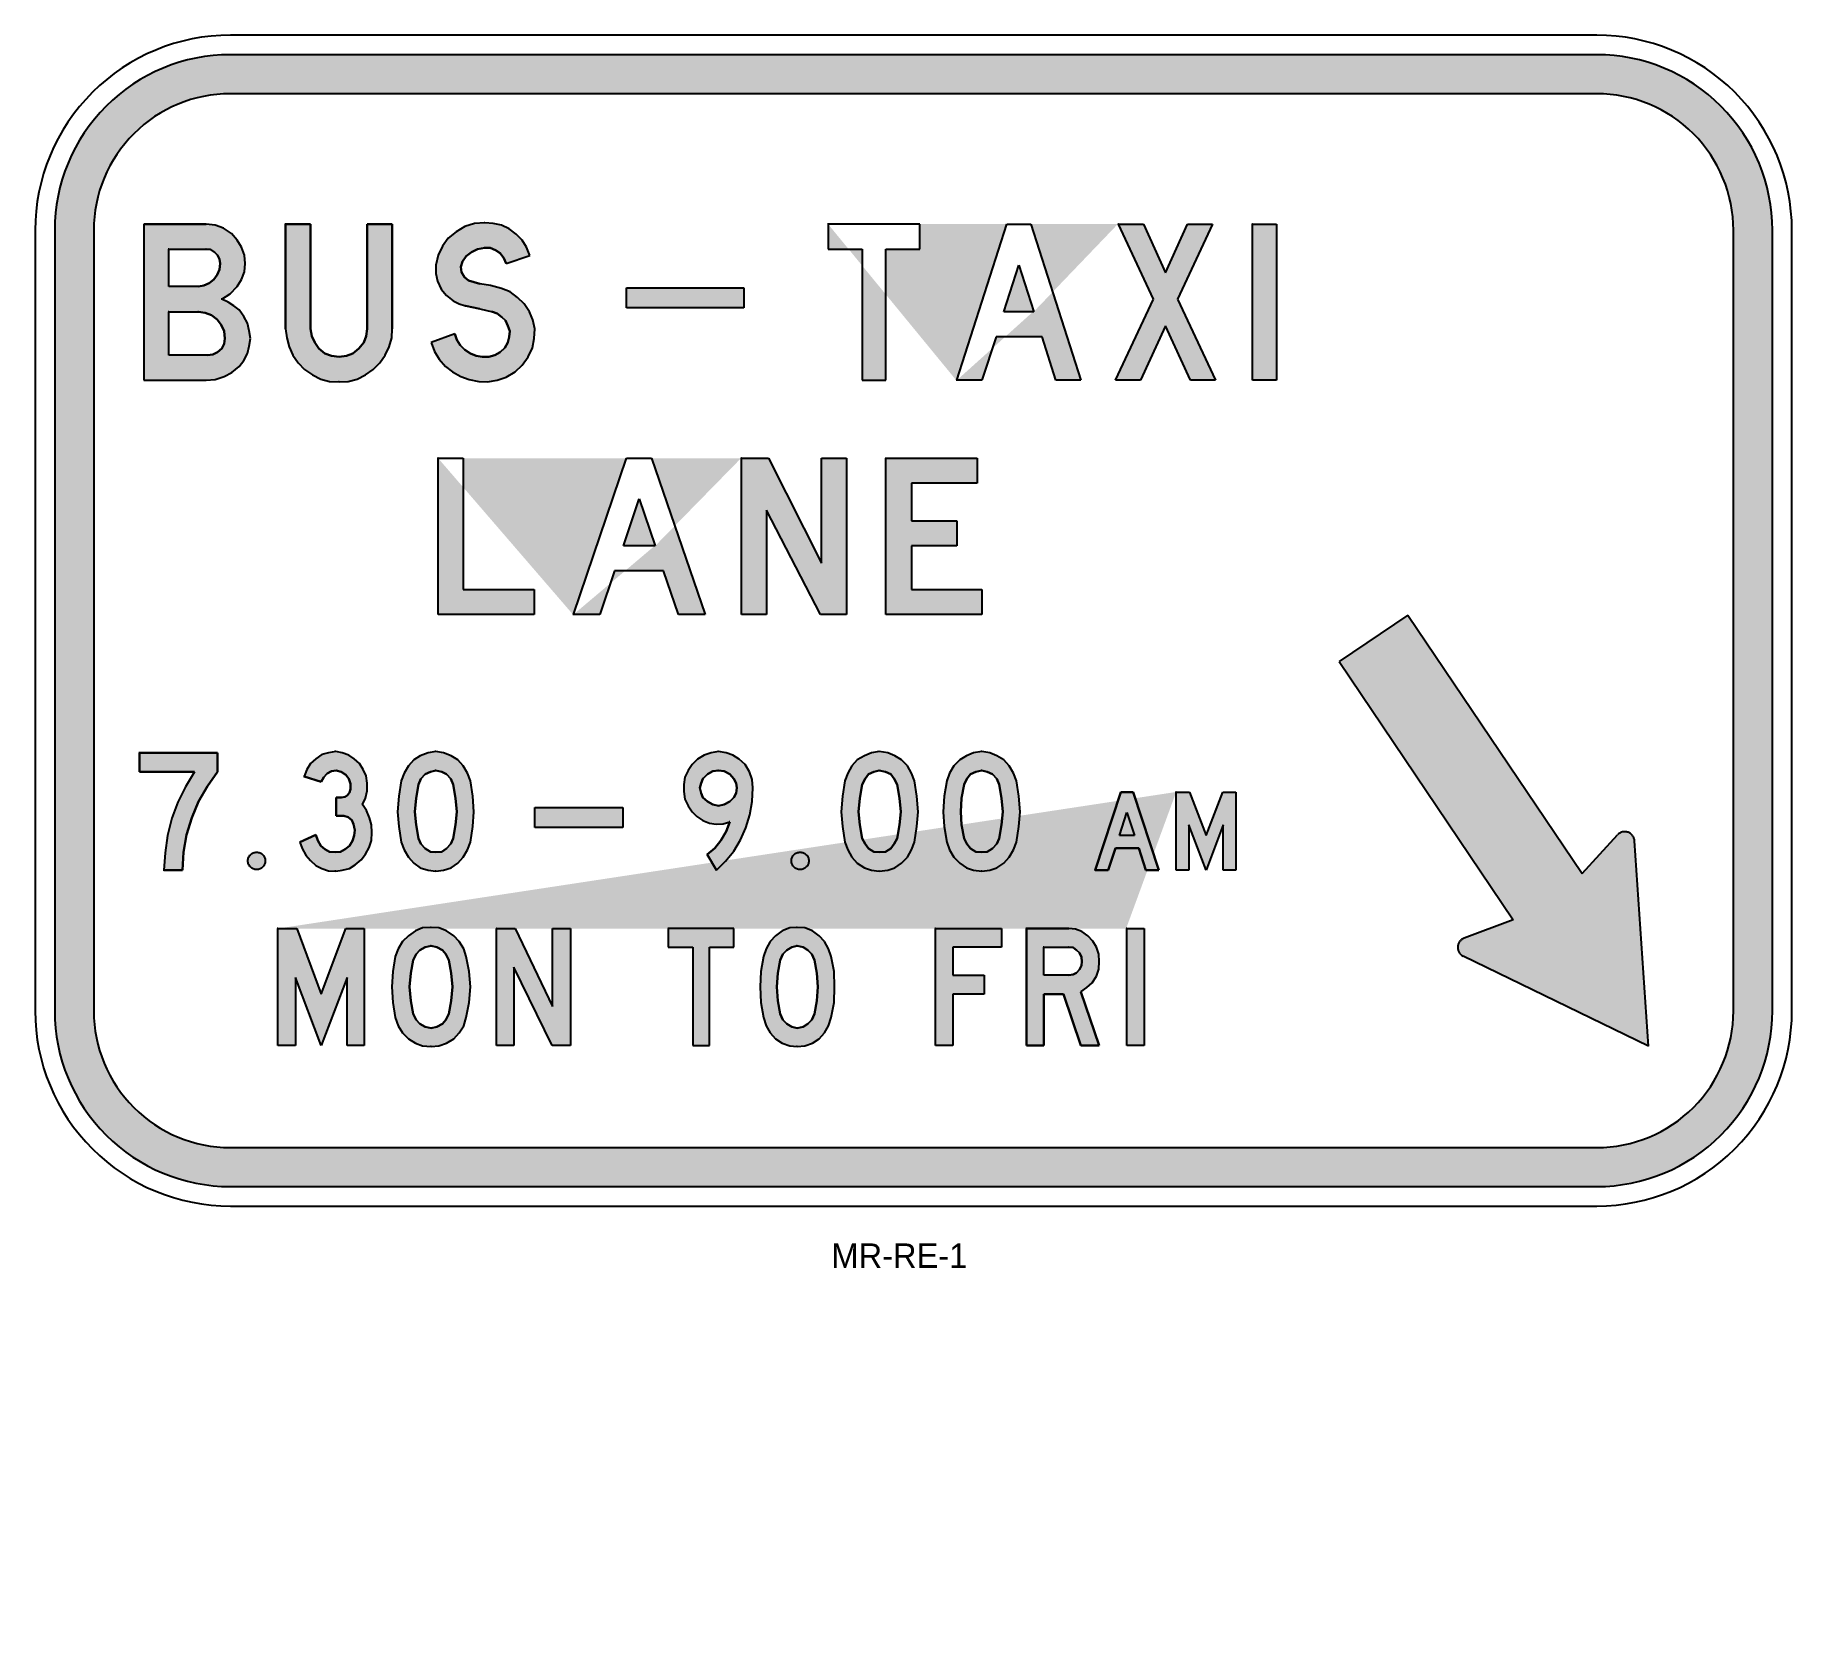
# Model space of a CAD drawing. Extents: x 135 to 315, y 107 to 271.
import ezdxf

# ---------------------------------------------------------------- set-up
doc = ezdxf.new("R2010")
doc.units = 0
doc.header["$MEASUREMENT"] = 0
doc.linetypes.add('CENTERX2', pattern=[101.6, 63.5, -12.7, 12.7, -12.7])
doc.layers.get('0').update_dxf_attribs({"linetype": 'CONTINUOUS'})
doc.layers.add('T25', color=1, linetype='CONTINUOUS')
doc.layers.add('T35', color=3, linetype='CONTINUOUS')

msp = doc.modelspace()

# ---------------------------------------------------------------- texts
at = {"layer": 'T25', "linetype": 'CENTERX2'}
msp.add_text('MR-RE-1', height=2.5, dxfattribs=at).set_placement((216.4, 144.98))

# ---------------------------------------------------------------- hatches: boundary and pattern name
at = {"layer": 'T25', "linetype": 'CENTERX2'}
h = msp.add_hatch(color=256, dxfattribs=at)
edge = h.paths.add_edge_path(flags=16)
edge.add_line((154.82, 157.31), (294.82, 157.31))
edge.add_arc((294.82, 171.31), 14, 270, 360)
edge.add_line((308.82, 171.31), (308.82, 251.31))
edge.add_arc((294.82, 251.31), 14, 0, 90)
edge.add_line((294.82, 265.31), (154.82, 265.31))
edge.add_arc((154.82, 251.31), 14, 90, 180)
edge.add_line((140.82, 251.31), (140.82, 171.31))
edge.add_arc((154.82, 171.31), 14, 180, 270)
edge = h.paths.add_edge_path()
edge.add_line((154.82, 153.31), (294.82, 153.31))
edge.add_arc((294.82, 171.31), 18, 270, 360)
edge.add_line((312.82, 171.31), (312.82, 251.31))
edge.add_arc((294.82, 251.31), 18, 0, 90)
edge.add_line((294.82, 269.31), (154.82, 269.31))
edge.add_arc((154.82, 251.31), 18, 90, 180)
edge.add_line((136.82, 251.31), (136.82, 171.31))
edge.add_arc((154.82, 171.31), 18, 180, 270)
h = msp.add_hatch(color=256, dxfattribs=at)
h.paths.add_polyline_path([(155.16, 243.58), (154.61, 243.95), (153.94, 244.26), (154.79, 244.81), (155.53, 245.54), (155.95, 246.27), (156.26, 247.07), (156.32, 247.92), (156.26, 248.78), (155.95, 249.57), (155.53, 250.3), (154.92, 250.98), (154.12, 251.53), (153.27, 251.83), (152.35, 251.95), (152.29, 251.95), (145.94, 251.95), (145.94, 235.95), (152.35, 235.95), (153.27, 236.01), (154.18, 236.32), (154.98, 236.74), (155.71, 237.35), (156.2, 237.96), (156.57, 238.7), (156.75, 239.43), (156.87, 240.22), (156.75, 241.02), (156.57, 241.81), (156.2, 242.49), (155.71, 243.16)])
h.paths.add_polyline_path([(148.5, 242.97), (151.56, 242.97), (152.23, 242.85), (152.9, 242.61), (153.45, 242.18), (153.88, 241.63), (154.18, 240.96), (154.24, 240.22), (154.18, 239.68), (153.94, 239.19), (153.51, 238.82), (153.02, 238.58), (152.47, 238.51), (148.5, 238.51)], flags=16)
h.paths.add_polyline_path([(148.5, 245.54), (148.5, 249.39), (152.35, 249.39), (152.78, 249.33), (153.21, 249.08), (153.51, 248.78), (153.69, 248.35), (153.76, 247.92), (153.69, 247.31), (153.45, 246.76), (153.14, 246.27), (152.66, 245.91), (152.11, 245.66), (151.56, 245.54)], flags=16)
h.paths.add_polyline_path([(163.04, 251.95), (160.47, 251.95), (160.47, 241.2), (160.6, 240.29), (160.84, 239.37), (161.21, 238.51), (161.76, 237.72), (162.43, 237.05), (163.22, 236.5), (164.08, 236.07), (164.99, 235.83), (165.97, 235.77), (166.89, 235.83), (167.8, 236.07), (168.66, 236.5), (169.45, 237.05), (170.13, 237.72), (170.68, 238.51), (171.1, 239.37), (171.35, 240.29), (171.41, 241.2), (171.41, 251.95), (168.84, 251.95), (168.84, 241.2), (168.72, 240.47), (168.48, 239.8), (167.99, 239.19), (167.38, 238.7), (166.71, 238.45), (165.97, 238.33), (165.18, 238.45), (164.51, 238.7), (163.9, 239.19), (163.47, 239.8), (163.16, 240.47), (163.04, 241.2)])
h.paths.add_polyline_path([(184.91, 243.77), (184.24, 244.44), (183.5, 244.99), (182.59, 245.36), (181.49, 245.66), (180.39, 245.84), (179.23, 246.15), (178.8, 246.52), (178.49, 247.01), (178.43, 247.56), (178.62, 248.1), (178.98, 248.65), (179.53, 249.08), (180.14, 249.39), (180.88, 249.51), (181.43, 249.51), (181.98, 249.27), (182.47, 248.96), (182.83, 248.47), (183.08, 247.92), (185.52, 248.72), (185.15, 249.57), (184.73, 250.3), (184.11, 250.91), (183.38, 251.46), (182.59, 251.83), (181.73, 252.01), (180.88, 252.08), (179.84, 252.01), (178.86, 251.71), (177.94, 251.16), (177.15, 250.49), (176.54, 249.69), (176.11, 248.78), (175.87, 247.74), (175.87, 246.88), (176.05, 246.09), (176.42, 245.29), (176.97, 244.62), (177.64, 244.07), (178.25, 243.77), (178.92, 243.58), (180.39, 243.28), (181.67, 242.97), (182.16, 242.79), (182.65, 242.42), (183.01, 242.06), (183.26, 241.51), (183.44, 240.96), (183.38, 240.41), (183.26, 239.8), (182.95, 239.25), (182.47, 238.82), (181.92, 238.51), (181.3, 238.33), (181.24, 238.33), (180.63, 238.33), (180.02, 238.45), (179.41, 238.7), (178.86, 239.06), (178.37, 239.55), (178.01, 240.1), (177.82, 240.71), (175.38, 239.8), (175.75, 238.88), (176.23, 238.09), (176.85, 237.35), (177.58, 236.8), (178.43, 236.32), (179.29, 236.01), (180.27, 235.83), (181.18, 235.77), (182.16, 235.95), (183.08, 236.25), (183.99, 236.8), (184.73, 237.48), (185.34, 238.33), (185.76, 239.25), (185.95, 240.22), (186.01, 241.2), (185.82, 242.12), (185.46, 242.97)])
h = msp.add_hatch(color=256, dxfattribs=at)
h.paths.add_polyline_path([(259.55, 235.95), (259.55, 251.95), (262, 251.95), (262, 235.95)])
h.paths.add_polyline_path([(249.41, 244.26), (245.81, 251.95), (248.37, 251.95), (250.64, 246.94), (252.9, 251.95), (255.46, 251.95), (251.86, 244.26), (255.77, 235.95), (253.2, 235.95), (250.64, 241.51), (248.07, 235.95), (245.5, 235.95)])
h.paths.add_polyline_path([(235.61, 247.74), (237.14, 242.97), (234.08, 242.97)], flags=17)
h.paths.add_polyline_path([(231.82, 235.95), (229.26, 235.95), (234.39, 251.95), (236.83, 251.95), (241.96, 235.95), (239.4, 235.95), (237.99, 240.41), (233.29, 240.41)])
h.paths.add_polyline_path([(225.47, 251.95), (216.06, 251.95), (216.06, 249.39), (219.54, 249.39), (219.54, 235.95), (221.99, 235.95), (221.99, 249.39), (225.47, 249.39)])
edge = h.paths.add_edge_path()
edge.add_line((259.55, 251.95), (259.49, 251.95))
edge.add_line((245.81, 251.95), (245.75, 251.95))
edge.add_line((237.14, 242.97), (237.07, 242.97))
edge.add_line((229.26, 235.95), (229.19, 235.95))
edge.add_line((216.06, 251.95), (216, 251.95))
h = msp.add_hatch(color=256, dxfattribs=at)
h.paths.add_polyline_path([(186.02, 192.17), (195.02, 192.17), (195.02, 190.1), (186.02, 190.1)], flags=17)
h.paths.add_polyline_path([(195.42, 245.42), (207.42, 245.42), (207.42, 243.35), (195.42, 243.35)])
h.paths.add_polyline_path([(159.68, 167.78), (159.68, 179.75), (161.64, 179.75), (164.14, 173.03), (166.64, 179.75), (168.54, 179.75), (168.54, 167.78), (166.77, 167.78), (166.77, 174.74), (164.14, 167.78), (161.51, 174.74), (161.51, 167.78)])
h.paths.add_polyline_path([(182.1, 167.78), (182.1, 179.75), (183.99, 179.75), (187.84, 171.75), (187.84, 179.75), (189.67, 179.75), (189.67, 167.78), (187.78, 167.78), (183.87, 175.78), (183.87, 167.78)])
h.paths.add_polyline_path([(206.41, 179.75), (199.69, 179.75), (199.69, 177.86), (202.2, 177.86), (202.2, 167.78), (203.91, 167.78), (203.91, 177.86), (206.41, 177.86)])
h.paths.add_polyline_path([(227.06, 167.78), (227.06, 179.75), (233.84, 179.75), (233.84, 177.86), (228.83, 177.86), (228.83, 174.99), (232.07, 174.99), (232.07, 173.03), (228.83, 173.03), (228.83, 167.78)])
h.paths.add_polyline_path([(246.66, 167.78), (246.66, 179.75), (248.44, 179.75), (248.44, 167.78)])
h.paths.add_polyline_path([(251.73, 185.74), (251.73, 193.74), (253.08, 193.74), (254.79, 189.28), (256.5, 193.74), (257.84, 193.74), (257.84, 185.74), (256.56, 185.74), (256.56, 190.38), (254.79, 185.74), (253.02, 190.38), (253.02, 185.74)])
edge = h.paths.add_edge_path()
edge.add_line((159.68, 179.75), (159.62, 179.75))
edge.add_line((182.1, 179.75), (182.04, 179.75))
edge.add_line((199.69, 179.75), (199.63, 179.75))
edge.add_line((227.06, 179.75), (227, 179.75))
edge.add_line((246.66, 179.75), (246.6, 179.75))
edge.add_line((251.73, 193.74), (251.67, 193.74))
h = msp.add_hatch(color=256, dxfattribs=at)
h.paths.add_polyline_path([(221.99, 211.94), (221.99, 227.95), (231.33, 227.95), (231.33, 225.38), (224.61, 225.38), (224.61, 221.53), (229.26, 221.53), (229.26, 218.97), (224.61, 218.97), (224.61, 214.51), (231.82, 214.51), (231.82, 211.94)])
h.paths.add_polyline_path([(207.2, 211.94), (207.2, 227.95), (209.95, 227.95), (215.39, 217.2), (215.39, 227.95), (217.95, 227.95), (217.95, 211.94), (215.27, 211.94), (209.77, 222.63), (209.77, 211.94)])
h.paths.add_polyline_path([(196.7, 223.79), (198.35, 218.97), (195.11, 218.97)], flags=17)
h.paths.add_polyline_path([(192.67, 211.94), (189.98, 211.94), (195.41, 227.95), (197.98, 227.95), (203.48, 211.94), (200.73, 211.94), (199.2, 216.4), (194.19, 216.4)])
h.paths.add_polyline_path([(176.11, 211.94), (176.11, 227.95), (178.68, 227.95), (178.68, 214.51), (185.95, 214.51), (185.95, 211.94)])
edge = h.paths.add_edge_path()
edge.add_line((221.99, 227.95), (221.93, 227.95))
edge.add_line((207.2, 227.95), (207.14, 227.95))
edge.add_line((198.35, 218.97), (198.29, 218.97))
edge.add_line((189.98, 211.94), (189.92, 211.94))
edge.add_line((176.11, 227.95), (176.05, 227.95))
h.paths.add_polyline_path([(200.47, 133.33), (207.37, 133.33), (207.37, 128.83), (200.47, 128.83)], flags=9)
h = msp.add_hatch(color=256, dxfattribs=at)
edge = h.paths.add_edge_path()
edge.add_arc((297.69, 188.67), 1.01, 3.8436, 137.3931)
edge.add_line((296.95, 189.35), (293.32, 185.4))
edge.add_line((293.32, 185.4), (275.48, 211.88))
edge.add_line((275.48, 211.88), (268.42, 207.12))
edge.add_line((268.42, 207.12), (286.26, 180.65))
edge.add_line((286.26, 180.65), (281.23, 178.76))
edge.add_arc((281.59, 177.82), 1.01, 110.5311, 244.0806)
edge.add_line((281.15, 176.91), (300.11, 167.7))
edge.add_line((300.11, 167.7), (298.7, 188.74))
h.paths.add_polyline_path([(281.13, 111.87), (287.43, 111.87), (287.43, 107.37), (281.13, 107.37)], flags=9)
h = msp.add_hatch(color=256, dxfattribs=at)
h.paths.add_polyline_path([(150.88, 191.11), (151.56, 192.76), (152.47, 194.35), (153.51, 195.82), (153.51, 197.77), (145.51, 197.77), (145.51, 195.82), (151.13, 195.82), (150.21, 194.29), (149.42, 192.7), (148.81, 191.05), (148.38, 189.28), (148.14, 187.51), (148.01, 185.74), (149.91, 185.74), (150.03, 187.57), (150.33, 189.34)])
h.paths.add_polyline_path([(168.78, 191.85), (168.35, 192.46), (168.66, 193.13), (168.84, 193.86), (168.84, 194.66), (168.72, 195.39), (168.42, 196.06), (168.05, 196.67), (167.5, 197.16), (166.95, 197.53), (166.28, 197.77), (165.61, 197.89), (164.87, 197.77), (164.2, 197.59), (163.59, 197.16), (163.04, 196.67), (162.67, 196.06), (162.37, 195.33), (164.14, 194.78), (164.38, 195.27), (164.75, 195.63), (165.18, 195.88), (165.67, 195.94), (166.16, 195.82), (166.64, 195.51), (166.95, 195.08), (167.13, 194.59), (167.13, 194.05), (167.01, 193.68), (166.83, 193.43), (166.58, 193.25), (166.22, 193.19), (165.67, 193.19), (165.67, 191.3), (166.46, 191.3), (166.89, 191.17), (167.26, 190.87), (167.44, 190.44), (167.56, 189.83), (167.5, 189.28), (167.32, 188.73), (167.01, 188.24), (166.58, 187.88), (166.09, 187.63), (165.61, 187.57), (164.99, 187.63), (164.51, 187.88), (164.08, 188.24), (163.77, 188.79), (163.59, 189.34), (161.94, 188.61), (162.19, 187.94), (162.55, 187.26), (163.04, 186.72), (163.59, 186.23), (164.2, 185.92), (164.87, 185.68), (165.61, 185.62), (166.28, 185.74), (167.01, 185.92), (167.62, 186.29), (168.23, 186.78), (168.66, 187.39), (169.03, 188.06), (169.27, 188.79), (169.33, 189.59), (169.27, 190.38), (169.09, 191.11)])
h.paths.add_polyline_path([(179.78, 191.72), (179.66, 193.31), (179.41, 194.9), (179.11, 195.69), (178.68, 196.43), (178.13, 197.04), (177.46, 197.47), (176.66, 197.77), (175.87, 197.89), (175.07, 197.77), (174.28, 197.47), (173.61, 197.04), (173.06, 196.43), (172.63, 195.69), (172.33, 194.9), (172.08, 193.31), (171.96, 191.72), (172.08, 190.2), (172.33, 188.61), (172.63, 187.81), (173.06, 187.08), (173.61, 186.47), (174.28, 185.98), (175.07, 185.74), (175.87, 185.62), (176.66, 185.74), (177.46, 185.98), (178.13, 186.47), (178.68, 187.08), (179.11, 187.81), (179.41, 188.61), (179.66, 190.2)])
h.paths.add_polyline_path([(173.73, 191.72), (173.85, 193.13), (174.1, 194.53), (174.34, 195.08), (174.77, 195.57), (175.32, 195.82), (175.87, 195.94), (176.48, 195.82), (176.97, 195.57), (177.4, 195.08), (177.64, 194.53), (177.88, 193.13), (178.01, 191.72), (177.88, 190.38), (177.64, 188.98), (177.4, 188.43), (176.97, 187.94), (176.48, 187.63), (175.87, 187.57), (175.32, 187.63), (174.77, 187.94), (174.34, 188.43), (174.1, 188.98), (173.85, 190.38)], flags=16)
h = msp.add_hatch(color=256, dxfattribs=at)
h.paths.add_polyline_path([(208.3, 192.76), (208.36, 194.17), (208.3, 195.02), (208, 195.82), (207.57, 196.55), (206.96, 197.1), (206.29, 197.53), (205.62, 197.77), (204.82, 197.89), (204.09, 197.77), (203.36, 197.53), (202.68, 197.1), (202.13, 196.55), (201.71, 195.94), (201.4, 195.27), (201.28, 194.53), (201.28, 193.8), (201.4, 193.01), (201.71, 192.33), (202.13, 191.72), (202.62, 191.24), (203.23, 190.81), (203.91, 190.56), (204.58, 190.44), (205.31, 190.5), (205.98, 190.69), (205.62, 189.71), (205.07, 188.79), (204.46, 188), (203.66, 187.33), (204.64, 185.74), (205.55, 186.65), (206.41, 187.69), (207.08, 188.85), (207.63, 190.07), (208.06, 191.42)])
h.paths.add_polyline_path([(205.98, 192.76), (205.43, 192.46), (204.82, 192.33), (204.27, 192.46), (203.72, 192.76), (203.23, 193.19), (203.05, 193.62), (202.93, 194.17), (203.05, 194.66), (203.23, 195.08), (203.72, 195.57), (204.27, 195.88), (204.82, 195.94), (205.43, 195.88), (205.98, 195.57), (206.41, 195.08), (206.65, 194.66), (206.72, 194.17), (206.65, 193.62), (206.41, 193.19)], flags=16)
h.paths.add_polyline_path([(225.16, 193.31), (224.92, 194.9), (224.61, 195.69), (224.19, 196.43), (223.57, 197.04), (222.9, 197.47), (222.17, 197.77), (221.31, 197.89), (220.52, 197.77), (219.79, 197.47), (219.05, 197.04), (218.5, 196.43), (218.08, 195.69), (217.77, 194.9), (217.53, 193.31), (217.41, 191.72), (217.53, 190.2), (217.77, 188.61), (218.08, 187.81), (218.5, 187.08), (219.05, 186.47), (219.79, 185.98), (220.52, 185.74), (221.31, 185.62), (222.17, 185.74), (222.9, 185.98), (223.57, 186.47), (224.19, 187.08), (224.61, 187.81), (224.92, 188.61), (225.16, 190.2), (225.29, 191.72)])
h.paths.add_polyline_path([(219.3, 193.13), (219.54, 194.53), (219.85, 195.08), (220.22, 195.57), (220.76, 195.82), (221.31, 195.94), (221.93, 195.82), (222.48, 195.57), (222.84, 195.08), (223.15, 194.53), (223.39, 193.13), (223.51, 191.72), (223.39, 190.38), (223.15, 188.98), (222.84, 188.43), (222.48, 187.94), (221.93, 187.63), (221.31, 187.57), (220.76, 187.63), (220.22, 187.94), (219.85, 188.43), (219.54, 188.98), (219.3, 190.38), (219.18, 191.72)], flags=16)
h.paths.add_polyline_path([(235.61, 190.2), (235.73, 191.72), (235.61, 193.31), (235.36, 194.9), (235.06, 195.69), (234.63, 196.43), (234.08, 197.04), (233.35, 197.47), (232.62, 197.77), (231.82, 197.89), (230.97, 197.77), (230.23, 197.47), (229.56, 197.04), (228.95, 196.43), (228.52, 195.69), (228.22, 194.9), (227.97, 193.31), (227.85, 191.72), (227.97, 190.2), (228.22, 188.61), (228.52, 187.81), (228.95, 187.08), (229.56, 186.47), (230.23, 185.98), (230.97, 185.74), (231.82, 185.62), (232.62, 185.74), (233.35, 185.98), (234.08, 186.47), (234.63, 187.08), (235.06, 187.81), (235.36, 188.61)])
h.paths.add_polyline_path([(229.74, 190.38), (229.68, 191.72), (229.74, 193.13), (229.99, 194.53), (230.29, 195.08), (230.66, 195.57), (231.21, 195.82), (231.82, 195.94), (232.37, 195.82), (232.92, 195.57), (233.35, 195.08), (233.59, 194.53), (233.84, 193.13), (233.96, 191.72), (233.84, 190.38), (233.59, 188.98), (233.35, 188.43), (232.92, 187.94), (232.37, 187.63), (231.82, 187.57), (231.21, 187.63), (230.66, 187.94), (230.29, 188.43), (229.99, 188.98)], flags=16)
h.paths.add_polyline_path([(247.34, 193.74), (246.05, 193.74), (243.43, 185.74), (244.77, 185.74), (245.5, 188), (247.89, 188), (248.62, 185.74), (249.96, 185.74)])
h.paths.add_polyline_path([(245.93, 189.28), (246.66, 191.66), (247.46, 189.28), (247.4, 189.28)], flags=16)
h = msp.add_hatch(color=256, dxfattribs=at)
edge = h.paths.add_edge_path()
edge.add_arc((157.51, 186.69), 0.89, 0, 360)
edge = h.paths.add_edge_path()
edge.add_arc((213.2, 186.69), 0.89, 0, 360)
h = msp.add_hatch(color=256, dxfattribs=at)
h.paths.add_polyline_path([(179.29, 172.18), (179.41, 173.77), (179.29, 175.35), (178.98, 176.88), (178.74, 177.67), (178.25, 178.41), (177.7, 179.02), (176.97, 179.51), (176.17, 179.81), (175.38, 179.87), (174.52, 179.81), (173.79, 179.51), (173.06, 179.02), (172.45, 178.41), (172.02, 177.67), (171.71, 176.88), (171.47, 175.35), (171.35, 173.77), (171.47, 172.18), (171.71, 170.65), (172.02, 169.79), (172.45, 169.06), (173.06, 168.45), (173.79, 168.02), (174.52, 167.72), (175.38, 167.66), (176.17, 167.72), (176.97, 168.02), (177.7, 168.45), (178.25, 169.06), (178.74, 169.79), (178.98, 170.65)])
h.paths.add_polyline_path([(173.55, 171.02), (173.3, 172.36), (173.18, 173.77), (173.3, 175.17), (173.55, 176.51), (173.85, 177.12), (174.22, 177.55), (174.77, 177.86), (175.38, 177.98), (175.99, 177.86), (176.54, 177.55), (176.91, 177.12), (177.21, 176.51), (177.46, 175.17), (177.58, 173.77), (177.46, 172.36), (177.21, 171.02), (176.91, 170.41), (176.54, 169.98), (175.99, 169.67), (175.38, 169.55), (174.77, 169.67), (174.22, 169.98), (173.85, 170.41)], flags=16)
h = msp.add_hatch(color=256, dxfattribs=at)
h.paths.add_polyline_path([(216.67, 172.18), (216.73, 173.77), (216.67, 175.35), (216.37, 176.88), (216.12, 177.67), (215.69, 178.41), (215.15, 179.02), (214.47, 179.51), (213.68, 179.81), (212.89, 179.87), (212.15, 179.81), (211.36, 179.51), (210.69, 179.02), (210.14, 178.41), (209.71, 177.67), (209.46, 176.88), (209.16, 175.35), (209.1, 173.77), (209.16, 172.18), (209.46, 170.65), (209.71, 169.79), (210.14, 169.06), (210.69, 168.45), (211.36, 168.02), (212.15, 167.72), (212.89, 167.66), (213.68, 167.72), (214.47, 168.02), (215.15, 168.45), (215.69, 169.06), (216.12, 169.79), (216.37, 170.65)])
h.paths.add_polyline_path([(210.93, 172.36), (210.81, 173.77), (210.93, 175.17), (211.17, 176.51), (211.42, 177.12), (211.85, 177.55), (212.34, 177.86), (212.89, 177.98), (213.5, 177.86), (213.98, 177.55), (214.41, 177.12), (214.66, 176.51), (214.9, 175.17), (215.02, 173.77), (214.9, 172.36), (214.66, 171.02), (214.41, 170.41), (213.98, 169.98), (213.5, 169.67), (212.89, 169.55), (212.34, 169.67), (211.85, 169.98), (211.42, 170.41), (211.17, 171.02)], flags=16)
h = msp.add_hatch(color=256, dxfattribs=at)
h.paths.add_polyline_path([(243.12, 174.19), (243.55, 174.86), (243.79, 175.6), (243.85, 176.39), (243.79, 177.12), (243.55, 177.86), (243.18, 178.47), (242.69, 179.02), (242.08, 179.45), (241.41, 179.69), (240.74, 179.75), (240.68, 179.75), (236.4, 179.75), (236.4, 167.78), (238.17, 167.78), (238.17, 173.03), (240.19, 173.03), (241.96, 167.78), (243.85, 167.78), (241.96, 173.28), (242.57, 173.7)])
h.paths.add_polyline_path([(238.17, 174.99), (238.17, 177.86), (240.74, 177.86), (241.17, 177.8), (241.53, 177.55), (241.84, 177.25), (242.02, 176.82), (242.08, 176.39), (242.02, 175.96), (241.84, 175.54), (241.53, 175.23), (241.17, 175.05), (240.74, 174.99)], flags=16)

# ---------------------------------------------------------------- linework, layer by layer
at = {"color": 1}
for p, q in [((179.84, 252.01), (178.86, 251.71)), ((180.88, 252.08), (179.84, 252.01)), ((180.88, 252.08), (180.82, 252.08)), ((181.73, 252.01), (180.88, 252.08)), ((182.59, 251.83), (181.73, 252.01)), ((145.94, 251.95), (152.35, 251.95)), ((145.94, 251.95), (145.94, 235.95)), ((152.35, 251.95), (152.29, 251.95)), ((152.35, 251.95), (152.29, 251.95)), ((153.27, 251.83), (152.35, 251.95)), ((154.12, 251.53), (153.27, 251.83)), ((154.92, 250.98), (154.12, 251.53)), ((155.53, 250.3), (154.92, 250.98)), ((155.53, 250.3), (155.47, 250.3)), ((155.95, 249.57), (155.53, 250.3)), ((160.47, 251.95), (160.41, 251.95)), ((160.47, 251.95), (163.04, 251.95)), ((160.47, 241.2), (160.47, 251.95)), ((163.04, 251.95), (163.04, 241.2)), ((168.84, 241.2), (168.84, 251.95)), ((168.84, 251.95), (171.41, 251.95)), ((171.41, 251.95), (171.41, 241.2)), ((177.15, 250.49), (176.54, 249.69)), ((177.94, 251.16), (177.15, 250.49)), ((178.86, 251.71), (177.94, 251.16)), ((183.38, 251.46), (182.59, 251.83)), ((184.11, 250.91), (183.38, 251.46)), ((184.73, 250.3), (184.11, 250.91)), ((185.15, 249.57), (184.73, 250.3)), ((216.06, 251.95), (216, 251.95)), ((216.06, 251.95), (216.06, 249.39)), ((225.47, 251.95), (216.06, 251.95)), ((225.47, 249.39), (225.47, 251.95)), ((229.26, 235.95), (234.39, 251.95)), ((234.39, 251.95), (236.83, 251.95)), ((236.83, 251.95), (241.96, 235.95)), ((245.81, 251.95), (245.75, 251.95)), ((245.81, 251.95), (248.37, 251.95)), ((249.41, 244.26), (245.81, 251.95)), ((248.37, 251.95), (250.64, 246.94)), ((250.64, 246.94), (252.9, 251.95)), ((255.46, 251.95), (251.86, 244.26)), ((252.9, 251.95), (255.46, 251.95)), ((259.55, 251.95), (259.49, 251.95)), ((259.55, 251.95), (262, 251.95)), ((259.55, 235.95), (259.55, 251.95)), ((262, 251.95), (262, 235.95)), ((148.5, 249.39), (148.44, 249.39)), ((148.5, 249.39), (152.35, 249.39)), ((148.5, 245.54), (148.5, 249.39)), ((152.35, 249.39), (152.29, 249.39)), ((152.35, 249.39), (152.29, 249.39)), ((152.78, 249.33), (152.35, 249.39)), ((153.21, 249.08), (152.78, 249.33)), ((153.51, 248.78), (153.21, 249.08)), ((153.69, 248.35), (153.51, 248.78)), ((156.26, 248.78), (155.95, 249.57)), ((156.32, 247.92), (156.26, 248.78)), ((176.11, 248.78), (175.87, 247.74)), ((176.54, 249.69), (176.11, 248.78)), ((178.98, 248.65), (178.62, 248.1)), ((179.53, 249.08), (178.98, 248.65)), ((180.14, 249.39), (179.53, 249.08)), ((180.88, 249.51), (180.14, 249.39)), ((180.88, 249.51), (180.82, 249.51)), ((181.43, 249.51), (180.88, 249.51)), ((181.98, 249.27), (181.43, 249.51)), ((182.47, 248.96), (181.98, 249.27)), ((182.83, 248.47), (182.47, 248.96)), ((183.08, 247.92), (182.83, 248.47)), ((183.08, 247.92), (185.52, 248.72)), ((185.52, 248.72), (185.15, 249.57)), ((216.06, 249.39), (219.54, 249.39)), ((219.54, 249.39), (219.54, 235.95)), ((221.99, 235.95), (221.99, 249.39)), ((221.99, 249.39), (225.47, 249.39)), ((153.14, 246.27), (153.45, 246.76)), ((153.45, 246.76), (153.69, 247.31)), ((153.76, 247.92), (153.69, 248.35)), ((153.69, 247.31), (153.76, 247.92)), ((153.76, 247.92), (153.69, 247.92)), ((155.95, 246.27), (156.26, 247.07)), ((156.26, 247.07), (156.32, 247.92)), ((175.87, 247.74), (175.87, 246.88)), ((175.87, 246.88), (176.05, 246.09)), ((178.62, 248.1), (178.43, 247.56)), ((178.43, 247.56), (178.49, 247.01)), ((178.49, 247.01), (178.8, 246.52)), ((178.62, 248.1), (178.56, 248.1)), ((234.08, 242.97), (235.61, 247.74)), ((235.61, 247.74), (237.14, 242.97)), ((151.56, 245.54), (148.5, 245.54)), ((151.56, 245.54), (152.11, 245.66)), ((152.11, 245.66), (152.66, 245.91)), ((152.66, 245.91), (153.14, 246.27)), ((153.94, 244.26), (154.79, 244.81)), ((154.79, 244.81), (155.53, 245.54)), ((155.53, 245.54), (155.47, 245.54)), ((155.53, 245.54), (155.95, 246.27)), ((176.05, 246.09), (176.42, 245.29)), ((176.42, 245.29), (176.97, 244.62)), ((178.8, 246.52), (179.23, 246.15)), ((179.23, 246.15), (179.17, 246.15)), ((179.23, 246.15), (180.39, 245.84)), ((180.39, 245.84), (180.33, 245.84)), ((180.39, 245.84), (180.33, 245.84)), ((181.49, 245.66), (180.39, 245.84)), ((182.59, 245.36), (181.49, 245.66)), ((183.5, 244.99), (182.59, 245.36)), ((184.24, 244.44), (183.5, 244.99)), ((153.94, 244.26), (153.88, 244.26)), ((154.61, 243.95), (153.94, 244.26)), ((155.16, 243.58), (154.61, 243.95)), ((155.71, 243.16), (155.16, 243.58)), ((156.2, 242.49), (155.71, 243.16)), ((176.97, 244.62), (177.64, 244.07)), ((177.64, 244.07), (178.25, 243.77)), ((178.25, 243.77), (178.92, 243.58)), ((178.92, 243.58), (178.86, 243.58)), ((178.92, 243.58), (178.86, 243.58)), ((180.39, 243.28), (178.92, 243.58)), ((180.39, 243.28), (181.67, 242.97)), ((184.91, 243.77), (184.24, 244.44)), ((185.46, 242.97), (184.91, 243.77)), ((245.5, 235.95), (249.41, 244.26)), ((251.86, 244.26), (255.77, 235.95)), ((148.5, 242.97), (148.44, 242.97)), ((148.5, 242.97), (151.56, 242.97)), ((148.5, 238.51), (148.5, 242.97)), ((151.56, 242.97), (151.5, 242.97)), ((151.56, 242.97), (151.5, 242.97)), ((152.23, 242.85), (151.56, 242.97)), ((152.9, 242.61), (152.23, 242.85)), ((153.45, 242.18), (152.9, 242.61)), ((153.88, 241.63), (153.45, 242.18)), ((154.18, 240.96), (153.88, 241.63)), ((156.57, 241.81), (156.2, 242.49)), ((156.75, 241.02), (156.57, 241.81)), ((160.47, 241.2), (160.6, 240.29)), ((163.04, 241.2), (163.16, 240.47)), ((168.72, 240.47), (168.84, 241.2)), ((171.41, 241.2), (171.35, 241.2)), ((171.35, 240.29), (171.41, 241.2)), ((171.41, 241.2), (171.35, 241.2)), ((181.67, 242.97), (181.61, 242.97)), ((181.67, 242.97), (181.61, 242.97)), ((182.16, 242.79), (181.67, 242.97)), ((182.65, 242.42), (182.16, 242.79)), ((183.01, 242.06), (182.65, 242.42)), ((183.26, 241.51), (183.01, 242.06)), ((183.44, 240.96), (183.26, 241.51)), ((185.82, 242.12), (185.46, 242.97)), ((186.01, 241.2), (185.82, 242.12)), ((185.95, 240.22), (186.01, 241.2)), ((237.14, 242.97), (234.08, 242.97)), ((237.14, 242.97), (237.07, 242.97)), ((250.64, 241.51), (248.07, 235.95)), ((253.2, 235.95), (250.64, 241.51)), ((153.94, 239.19), (154.18, 239.68)), ((154.24, 240.22), (154.18, 240.96)), ((154.18, 239.68), (154.24, 240.22)), ((154.24, 240.22), (154.18, 240.22)), ((156.57, 238.7), (156.75, 239.43)), ((156.87, 240.22), (156.75, 241.02)), ((156.75, 239.43), (156.87, 240.22)), ((160.6, 240.29), (160.84, 239.37)), ((163.16, 240.47), (163.47, 239.8)), ((163.47, 239.8), (163.9, 239.19)), ((167.99, 239.19), (168.48, 239.8)), ((168.48, 239.8), (168.72, 240.47)), ((171.1, 239.37), (171.35, 240.29)), ((177.82, 240.71), (175.38, 239.8)), ((175.38, 239.8), (175.75, 238.88)), ((177.82, 240.71), (178.01, 240.1)), ((178.01, 240.1), (178.37, 239.55)), ((178.37, 239.55), (178.86, 239.06)), ((182.95, 239.25), (183.26, 239.8)), ((183.26, 239.8), (183.38, 240.41)), ((183.38, 240.41), (183.32, 240.41)), ((183.38, 240.41), (183.44, 240.96)), ((185.76, 239.25), (185.95, 240.22)), ((233.29, 240.41), (231.82, 235.95)), ((237.99, 240.41), (233.29, 240.41)), ((239.4, 235.95), (237.99, 240.41)), ((152.47, 238.51), (148.5, 238.51)), ((152.47, 238.51), (153.02, 238.58)), ((153.02, 238.58), (153.51, 238.82)), ((153.51, 238.82), (153.94, 239.19)), ((155.71, 237.35), (156.2, 237.96)), ((156.2, 237.96), (156.57, 238.7)), ((160.84, 239.37), (161.21, 238.51)), ((161.21, 238.51), (161.76, 237.72)), ((161.76, 237.72), (162.43, 237.05)), ((163.9, 239.19), (164.51, 238.7)), ((164.51, 238.7), (165.18, 238.45)), ((165.18, 238.45), (165.97, 238.33)), ((165.97, 238.33), (166.71, 238.45)), ((166.71, 238.45), (167.38, 238.7)), ((167.38, 238.7), (167.99, 239.19)), ((169.45, 237.05), (170.13, 237.72)), ((170.13, 237.72), (170.68, 238.51)), ((170.68, 238.51), (171.1, 239.37)), ((175.75, 238.88), (176.23, 238.09)), ((176.23, 238.09), (176.85, 237.35)), ((178.86, 239.06), (179.41, 238.7)), ((179.41, 238.7), (180.02, 238.45)), ((180.02, 238.45), (180.63, 238.33)), ((180.63, 238.33), (181.3, 238.33)), ((181.3, 238.33), (181.24, 238.33)), ((181.3, 238.33), (181.92, 238.51)), ((181.92, 238.51), (182.47, 238.82)), ((182.47, 238.82), (182.95, 239.25)), ((184.73, 237.48), (185.34, 238.33)), ((185.34, 238.33), (185.76, 239.25)), ((145.94, 235.95), (152.35, 235.95)), ((152.35, 235.95), (153.27, 236.01)), ((153.27, 236.01), (154.18, 236.32)), ((154.18, 236.32), (154.98, 236.74)), ((154.98, 236.74), (155.71, 237.35)), ((162.43, 237.05), (163.22, 236.5)), ((163.22, 236.5), (164.08, 236.07)), ((164.08, 236.07), (164.99, 235.83)), ((164.99, 235.83), (165.97, 235.77)), ((165.97, 235.77), (166.89, 235.83)), ((166.89, 235.83), (167.8, 236.07)), ((167.8, 236.07), (168.66, 236.5)), ((168.66, 236.5), (169.45, 237.05)), ((176.85, 237.35), (177.58, 236.8)), ((177.58, 236.8), (178.43, 236.32)), ((178.43, 236.32), (179.29, 236.01)), ((179.29, 236.01), (180.27, 235.83)), ((180.27, 235.83), (181.18, 235.77)), ((181.18, 235.77), (182.16, 235.95)), ((182.16, 235.95), (183.08, 236.25)), ((183.08, 236.25), (183.99, 236.8)), ((183.99, 236.8), (184.73, 237.48)), ((219.54, 235.95), (221.99, 235.95)), ((229.26, 235.95), (229.19, 235.95)), ((231.82, 235.95), (229.26, 235.95)), ((241.96, 235.95), (239.4, 235.95)), ((248.07, 235.95), (245.5, 235.95)), ((255.77, 235.95), (253.2, 235.95)), ((262, 235.95), (259.55, 235.95)), ((165.97, 235.77), (165.91, 235.77)), ((176.11, 227.95), (176.05, 227.95)), ((176.11, 227.95), (178.68, 227.95)), ((176.11, 211.94), (176.11, 227.95)), ((178.68, 227.95), (178.68, 214.51)), ((189.98, 211.94), (195.41, 227.95)), ((195.41, 227.95), (197.98, 227.95)), ((197.98, 227.95), (203.48, 211.94)), ((207.2, 227.95), (207.14, 227.95)), ((207.2, 227.95), (209.95, 227.95)), ((207.2, 211.94), (207.2, 227.95)), ((209.95, 227.95), (215.39, 217.2)), ((215.39, 217.2), (215.39, 227.95)), ((215.39, 227.95), (217.95, 227.95)), ((217.95, 227.95), (217.95, 211.94)), ((221.99, 227.95), (221.93, 227.95)), ((221.99, 227.95), (231.33, 227.95)), ((221.99, 211.94), (221.99, 227.95)), ((231.33, 227.95), (231.33, 225.38)), ((231.33, 225.38), (224.61, 225.38)), ((224.61, 225.38), (224.61, 221.53)), ((195.11, 218.97), (196.7, 223.79)), ((196.7, 223.79), (198.35, 218.97)), ((215.27, 211.94), (209.77, 222.63)), ((209.77, 222.63), (209.77, 211.94)), ((224.61, 221.53), (229.26, 221.53)), ((229.26, 221.53), (229.26, 218.97)), ((198.35, 218.97), (195.11, 218.97)), ((198.35, 218.97), (198.29, 218.97)), ((229.26, 218.97), (224.61, 218.97)), ((224.61, 218.97), (224.61, 214.51)), ((194.19, 216.4), (192.67, 211.94)), ((199.2, 216.4), (194.19, 216.4)), ((200.73, 211.94), (199.2, 216.4)), ((178.68, 214.51), (185.95, 214.51)), ((185.95, 214.51), (185.95, 211.94)), ((224.61, 214.51), (231.82, 214.51)), ((231.82, 214.51), (231.82, 211.94)), ((185.95, 211.94), (176.11, 211.94)), ((189.98, 211.94), (189.92, 211.94)), ((192.67, 211.94), (189.98, 211.94)), ((203.48, 211.94), (200.73, 211.94)), ((209.77, 211.94), (207.2, 211.94)), ((217.95, 211.94), (215.27, 211.94)), ((231.82, 211.94), (221.99, 211.94)), ((145.51, 197.77), (145.45, 197.77)), ((145.51, 197.77), (153.51, 197.77)), ((145.51, 195.82), (145.51, 197.77)), ((153.51, 197.77), (153.51, 195.82)), ((163.04, 196.67), (162.67, 196.06)), ((163.59, 197.16), (163.04, 196.67)), ((164.2, 197.59), (163.59, 197.16)), ((164.87, 197.77), (164.2, 197.59)), ((165.61, 197.89), (164.87, 197.77)), ((165.61, 197.89), (165.54, 197.89)), ((166.28, 197.77), (165.61, 197.89)), ((166.95, 197.53), (166.28, 197.77)), ((167.5, 197.16), (166.95, 197.53)), ((168.05, 196.67), (167.5, 197.16)), ((168.42, 196.06), (168.05, 196.67)), ((173.06, 196.43), (172.63, 195.69)), ((173.61, 197.04), (173.06, 196.43)), ((174.28, 197.47), (173.61, 197.04)), ((175.07, 197.77), (174.28, 197.47)), ((175.87, 197.89), (175.07, 197.77)), ((175.87, 197.89), (175.81, 197.89)), ((176.66, 197.77), (175.87, 197.89)), ((177.46, 197.47), (176.66, 197.77)), ((178.13, 197.04), (177.46, 197.47)), ((178.68, 196.43), (178.13, 197.04)), ((179.11, 195.69), (178.68, 196.43)), ((202.13, 196.55), (201.71, 195.94)), ((202.68, 197.1), (202.13, 196.55)), ((203.36, 197.53), (202.68, 197.1)), ((204.09, 197.77), (203.36, 197.53)), ((204.82, 197.89), (204.09, 197.77)), ((204.82, 197.89), (204.76, 197.89)), ((205.62, 197.77), (204.82, 197.89)), ((206.29, 197.53), (205.62, 197.77)), ((206.96, 197.1), (206.29, 197.53)), ((207.57, 196.55), (206.96, 197.1)), ((207.57, 196.55), (207.51, 196.55)), ((208, 195.82), (207.57, 196.55)), ((218.5, 196.43), (218.08, 195.69)), ((219.05, 197.04), (218.5, 196.43)), ((219.79, 197.47), (219.05, 197.04)), ((220.52, 197.77), (219.79, 197.47)), ((221.31, 197.89), (220.52, 197.77)), ((221.31, 197.89), (221.25, 197.89)), ((222.17, 197.77), (221.31, 197.89)), ((222.9, 197.47), (222.17, 197.77)), ((223.57, 197.04), (222.9, 197.47)), ((224.19, 196.43), (223.57, 197.04)), ((224.61, 195.69), (224.19, 196.43)), ((228.95, 196.43), (228.52, 195.69)), ((229.56, 197.04), (228.95, 196.43)), ((230.23, 197.47), (229.56, 197.04)), ((230.97, 197.77), (230.23, 197.47)), ((231.82, 197.89), (230.97, 197.77)), ((231.82, 197.89), (231.76, 197.89)), ((232.62, 197.77), (231.82, 197.89)), ((233.35, 197.47), (232.62, 197.77)), ((234.08, 197.04), (233.35, 197.47)), ((234.63, 196.43), (234.08, 197.04)), ((235.06, 195.69), (234.63, 196.43)), ((151.13, 195.82), (145.51, 195.82)), ((151.13, 195.82), (150.21, 194.29)), ((153.51, 195.82), (152.47, 194.35)), ((162.37, 195.33), (162.31, 195.33)), ((162.37, 195.33), (162.31, 195.33)), ((162.67, 196.06), (162.37, 195.33)), ((164.14, 194.78), (162.37, 195.33)), ((164.38, 195.27), (164.14, 194.78)), ((164.75, 195.63), (164.38, 195.27)), ((165.18, 195.88), (164.75, 195.63)), ((165.67, 195.94), (165.18, 195.88)), ((166.16, 195.82), (165.67, 195.94)), ((166.64, 195.51), (166.16, 195.82)), ((166.95, 195.08), (166.64, 195.51)), ((167.13, 194.59), (166.95, 195.08)), ((167.13, 194.05), (167.13, 194.59)), ((168.72, 195.39), (168.42, 196.06)), ((168.84, 194.66), (168.72, 195.39)), ((168.84, 193.86), (168.84, 194.66)), ((172.33, 194.9), (172.08, 193.31)), ((172.33, 194.9), (172.26, 194.9)), ((172.63, 195.69), (172.33, 194.9)), ((174.1, 194.53), (173.85, 193.13)), ((174.1, 194.53), (174.04, 194.53)), ((174.34, 195.08), (174.1, 194.53)), ((174.77, 195.57), (174.34, 195.08)), ((175.32, 195.82), (174.77, 195.57)), ((175.87, 195.94), (175.32, 195.82)), ((175.87, 195.94), (175.81, 195.94)), ((176.48, 195.82), (175.87, 195.94)), ((176.97, 195.57), (176.48, 195.82)), ((177.4, 195.08), (176.97, 195.57)), ((177.64, 194.53), (177.4, 195.08)), ((177.64, 194.53), (177.58, 194.53)), ((177.88, 193.13), (177.64, 194.53)), ((179.41, 194.9), (179.11, 195.69)), ((179.41, 194.9), (179.35, 194.9)), ((179.66, 193.31), (179.41, 194.9)), ((201.4, 195.27), (201.28, 194.53)), ((201.28, 194.53), (201.28, 193.8)), ((201.71, 195.94), (201.4, 195.27)), ((203.05, 194.66), (202.93, 194.17)), ((203.23, 195.08), (203.05, 194.66)), ((203.23, 195.08), (203.17, 195.08)), ((203.72, 195.57), (203.23, 195.08)), ((204.27, 195.88), (203.72, 195.57)), ((204.82, 195.94), (204.27, 195.88)), ((204.82, 195.94), (204.76, 195.94)), ((205.43, 195.88), (204.82, 195.94)), ((205.98, 195.57), (205.43, 195.88)), ((206.41, 195.08), (205.98, 195.57)), ((206.41, 195.08), (206.35, 195.08)), ((206.65, 194.66), (206.41, 195.08)), ((206.72, 194.17), (206.65, 194.66)), ((208.3, 195.02), (208, 195.82)), ((208.36, 194.17), (208.3, 195.02)), ((217.77, 194.9), (217.53, 193.31)), ((217.77, 194.9), (217.71, 194.9)), ((218.08, 195.69), (217.77, 194.9)), ((219.54, 194.53), (219.3, 193.13)), ((219.54, 194.53), (219.48, 194.53)), ((219.85, 195.08), (219.54, 194.53)), ((220.22, 195.57), (219.85, 195.08)), ((220.76, 195.82), (220.22, 195.57)), ((221.31, 195.94), (220.76, 195.82)), ((221.31, 195.94), (221.25, 195.94)), ((221.93, 195.82), (221.31, 195.94)), ((222.48, 195.57), (221.93, 195.82)), ((222.84, 195.08), (222.48, 195.57)), ((223.15, 194.53), (222.84, 195.08)), ((223.15, 194.53), (223.09, 194.53)), ((223.39, 193.13), (223.15, 194.53)), ((224.92, 194.9), (224.61, 195.69)), ((224.92, 194.9), (224.86, 194.9)), ((225.16, 193.31), (224.92, 194.9)), ((228.22, 194.9), (227.97, 193.31)), ((228.22, 194.9), (228.16, 194.9)), ((228.52, 195.69), (228.22, 194.9)), ((229.99, 194.53), (229.74, 193.13)), ((229.99, 194.53), (229.93, 194.53)), ((230.29, 195.08), (229.99, 194.53)), ((230.66, 195.57), (230.29, 195.08)), ((231.21, 195.82), (230.66, 195.57)), ((231.82, 195.94), (231.21, 195.82)), ((231.82, 195.94), (231.76, 195.94)), ((232.37, 195.82), (231.82, 195.94)), ((232.92, 195.57), (232.37, 195.82)), ((233.35, 195.08), (232.92, 195.57)), ((233.59, 194.53), (233.35, 195.08)), ((233.59, 194.53), (233.53, 194.53)), ((233.84, 193.13), (233.59, 194.53)), ((235.36, 194.9), (235.06, 195.69)), ((235.36, 194.9), (235.3, 194.9)), ((235.61, 193.31), (235.36, 194.9)), ((149.42, 192.7), (148.81, 191.05)), ((150.21, 194.29), (149.42, 192.7)), ((151.56, 192.76), (150.88, 191.11)), ((152.47, 194.35), (151.56, 192.76)), ((165.67, 191.3), (165.67, 193.19)), ((165.67, 193.19), (166.22, 193.19)), ((166.22, 193.19), (166.58, 193.25)), ((166.58, 193.25), (166.83, 193.43)), ((166.83, 193.43), (167.01, 193.68)), ((167.01, 193.68), (167.13, 194.05)), ((168.35, 192.46), (168.66, 193.13)), ((168.66, 193.13), (168.84, 193.86)), ((172.08, 193.31), (171.96, 191.72)), ((173.85, 193.13), (173.73, 191.72)), ((178.01, 191.72), (177.88, 193.13)), ((179.78, 191.72), (179.66, 193.31)), ((201.28, 193.8), (201.4, 193.01)), ((201.4, 193.01), (201.71, 192.33)), ((202.93, 194.17), (203.05, 193.62)), ((203.05, 193.62), (203.23, 193.19)), ((203.23, 193.19), (203.17, 193.19)), ((203.23, 193.19), (203.72, 192.76)), ((203.72, 192.76), (204.27, 192.46)), ((205.43, 192.46), (205.98, 192.76)), ((205.98, 192.76), (206.41, 193.19)), ((206.41, 193.19), (206.35, 193.19)), ((206.41, 193.19), (206.65, 193.62)), ((206.65, 193.62), (206.72, 194.17)), ((208.06, 191.42), (208.3, 192.76)), ((208.3, 192.76), (208.36, 194.17)), ((208.36, 194.17), (208.3, 194.17)), ((217.53, 193.31), (217.41, 191.72)), ((219.3, 193.13), (219.18, 191.72)), ((223.51, 191.72), (223.39, 193.13)), ((225.29, 191.72), (225.16, 193.31)), ((227.97, 193.31), (227.85, 191.72)), ((229.74, 193.13), (229.68, 191.72)), ((233.96, 191.72), (233.84, 193.13)), ((235.73, 191.72), (235.61, 193.31)), ((243.43, 185.74), (246.05, 193.74)), ((246.05, 193.74), (247.34, 193.74)), ((247.34, 193.74), (249.96, 185.74)), ((251.73, 193.74), (251.67, 193.74)), ((251.73, 193.74), (253.08, 193.74)), ((251.73, 185.74), (251.73, 193.74)), ((253.08, 193.74), (254.79, 189.28)), ((254.79, 189.28), (256.5, 193.74)), ((256.5, 193.74), (257.84, 193.74)), ((257.84, 193.74), (257.84, 185.74)), ((148.81, 191.05), (148.38, 189.28)), ((150.88, 191.11), (150.33, 189.34)), ((166.46, 191.3), (165.67, 191.3)), ((166.89, 191.17), (166.46, 191.3)), ((167.26, 190.87), (166.89, 191.17)), ((167.44, 190.44), (167.26, 190.87)), ((168.35, 192.46), (168.29, 192.46)), ((168.78, 191.85), (168.35, 192.46)), ((169.09, 191.11), (168.78, 191.85)), ((169.27, 190.38), (169.09, 191.11)), ((171.96, 191.72), (172.08, 190.2)), ((173.73, 191.72), (173.85, 190.38)), ((177.88, 190.38), (178.01, 191.72)), ((179.66, 190.2), (179.78, 191.72)), ((201.71, 192.33), (202.13, 191.72)), ((202.13, 191.72), (202.62, 191.24)), ((202.62, 191.24), (203.23, 190.81)), ((203.23, 190.81), (203.91, 190.56)), ((204.27, 192.46), (204.82, 192.33)), ((204.82, 192.33), (204.76, 192.33)), ((204.82, 192.33), (205.43, 192.46)), ((207.63, 190.07), (208.06, 191.42)), ((217.41, 191.72), (217.53, 190.2)), ((219.18, 191.72), (219.3, 190.38)), ((223.39, 190.38), (223.51, 191.72)), ((225.16, 190.2), (225.29, 191.72)), ((227.85, 191.72), (227.97, 190.2)), ((229.68, 191.72), (229.74, 190.38)), ((233.84, 190.38), (233.96, 191.72)), ((235.61, 190.2), (235.73, 191.72)), ((245.93, 189.28), (246.66, 191.66)), ((246.66, 191.66), (247.46, 189.28)), ((148.38, 189.28), (148.14, 187.51)), ((150.33, 189.34), (150.03, 187.57)), ((161.94, 188.61), (163.59, 189.34)), ((163.59, 189.34), (163.77, 188.79)), ((167.32, 188.73), (167.5, 189.28)), ((167.56, 189.83), (167.44, 190.44)), ((167.5, 189.28), (167.56, 189.83)), ((169.33, 189.59), (169.27, 190.38)), ((169.27, 188.79), (169.33, 189.59)), ((172.08, 190.2), (172.33, 188.61)), ((173.85, 190.38), (174.1, 188.98)), ((177.64, 188.98), (177.88, 190.38)), ((179.41, 188.61), (179.66, 190.2)), ((203.91, 190.56), (204.58, 190.44)), ((204.58, 190.44), (205.31, 190.5)), ((205.07, 188.79), (205.62, 189.71)), ((205.31, 190.5), (205.98, 190.69)), ((205.62, 189.71), (205.98, 190.69)), ((205.98, 190.69), (205.92, 190.69)), ((205.98, 190.69), (205.92, 190.69)), ((207.08, 188.85), (207.63, 190.07)), ((217.53, 190.2), (217.77, 188.61)), ((219.3, 190.38), (219.54, 188.98)), ((223.15, 188.98), (223.39, 190.38)), ((224.92, 188.61), (225.16, 190.2)), ((227.97, 190.2), (228.22, 188.61)), ((229.74, 190.38), (229.99, 188.98)), ((233.59, 188.98), (233.84, 190.38)), ((235.36, 188.61), (235.61, 190.2)), ((247.46, 189.28), (245.93, 189.28)), ((247.46, 189.28), (247.4, 189.28)), ((254.79, 185.74), (253.02, 190.38)), ((253.02, 190.38), (253.02, 185.74)), ((256.56, 190.38), (254.79, 185.74)), ((256.56, 185.74), (256.56, 190.38)), ((148.14, 187.51), (148.01, 185.74)), ((150.03, 187.57), (149.91, 185.74)), ((161.94, 188.61), (162.19, 187.94)), ((162.19, 187.94), (162.55, 187.26)), ((162.55, 187.26), (163.04, 186.72)), ((163.77, 188.79), (164.08, 188.24)), ((164.08, 188.24), (164.51, 187.88)), ((164.51, 187.88), (164.99, 187.63)), ((164.99, 187.63), (165.61, 187.57)), ((165.61, 187.57), (166.09, 187.63)), ((166.09, 187.63), (166.58, 187.88)), ((166.58, 187.88), (167.01, 188.24)), ((167.01, 188.24), (167.32, 188.73)), ((168.23, 186.78), (168.66, 187.39)), ((168.66, 187.39), (169.03, 188.06)), ((169.03, 188.06), (169.27, 188.79)), ((172.33, 188.61), (172.26, 188.61)), ((172.33, 188.61), (172.63, 187.81)), ((172.63, 187.81), (173.06, 187.08)), ((174.1, 188.98), (174.04, 188.98)), ((174.1, 188.98), (174.34, 188.43)), ((174.34, 188.43), (174.77, 187.94)), ((174.77, 187.94), (175.32, 187.63)), ((175.32, 187.63), (175.87, 187.57)), ((175.87, 187.57), (175.81, 187.57)), ((175.87, 187.57), (176.48, 187.63)), ((176.48, 187.63), (176.97, 187.94)), ((176.97, 187.94), (177.4, 188.43)), ((177.4, 188.43), (177.64, 188.98)), ((177.64, 188.98), (177.58, 188.98)), ((178.68, 187.08), (179.11, 187.81)), ((179.11, 187.81), (179.41, 188.61)), ((179.41, 188.61), (179.35, 188.61)), ((203.66, 187.33), (204.46, 188)), ((204.64, 185.74), (203.66, 187.33)), ((204.46, 188), (205.07, 188.79)), ((205.55, 186.65), (206.41, 187.69)), ((206.41, 187.69), (207.08, 188.85)), ((217.77, 188.61), (217.71, 188.61)), ((217.77, 188.61), (218.08, 187.81)), ((218.08, 187.81), (218.5, 187.08)), ((219.54, 188.98), (219.48, 188.98)), ((219.54, 188.98), (219.85, 188.43)), ((219.85, 188.43), (220.22, 187.94)), ((220.22, 187.94), (220.76, 187.63)), ((220.76, 187.63), (221.31, 187.57)), ((221.31, 187.57), (221.25, 187.57)), ((221.31, 187.57), (221.93, 187.63)), ((221.93, 187.63), (222.48, 187.94)), ((222.48, 187.94), (222.84, 188.43)), ((222.84, 188.43), (223.15, 188.98)), ((223.15, 188.98), (223.09, 188.98)), ((224.19, 187.08), (224.61, 187.81)), ((224.61, 187.81), (224.92, 188.61)), ((224.92, 188.61), (224.86, 188.61)), ((228.22, 188.61), (228.16, 188.61)), ((228.22, 188.61), (228.52, 187.81)), ((228.52, 187.81), (228.95, 187.08)), ((229.99, 188.98), (229.93, 188.98)), ((229.99, 188.98), (230.29, 188.43)), ((230.29, 188.43), (230.66, 187.94)), ((230.66, 187.94), (231.21, 187.63)), ((231.21, 187.63), (231.82, 187.57)), ((231.82, 187.57), (231.76, 187.57)), ((231.82, 187.57), (232.37, 187.63)), ((232.37, 187.63), (232.92, 187.94)), ((232.92, 187.94), (233.35, 188.43)), ((233.35, 188.43), (233.59, 188.98)), ((233.59, 188.98), (233.53, 188.98)), ((234.63, 187.08), (235.06, 187.81)), ((235.06, 187.81), (235.36, 188.61)), ((235.36, 188.61), (235.3, 188.61)), ((245.5, 188), (244.77, 185.74)), ((247.89, 188), (245.5, 188)), ((248.62, 185.74), (247.89, 188)), ((148.01, 185.74), (147.95, 185.74)), ((148.01, 185.74), (147.95, 185.74)), ((149.91, 185.74), (148.01, 185.74)), ((163.04, 186.72), (163.59, 186.23)), ((163.59, 186.23), (164.2, 185.92)), ((164.2, 185.92), (164.87, 185.68)), ((164.87, 185.68), (165.61, 185.62)), ((165.61, 185.62), (165.54, 185.62)), ((165.61, 185.62), (166.28, 185.74)), ((166.28, 185.74), (167.01, 185.92)), ((167.01, 185.92), (167.62, 186.29)), ((167.62, 186.29), (168.23, 186.78)), ((173.06, 187.08), (173.61, 186.47)), ((173.61, 186.47), (174.28, 185.98)), ((174.28, 185.98), (175.07, 185.74)), ((175.07, 185.74), (175.87, 185.62)), ((175.87, 185.62), (175.81, 185.62)), ((175.87, 185.62), (176.66, 185.74)), ((176.66, 185.74), (177.46, 185.98)), ((177.46, 185.98), (178.13, 186.47)), ((178.13, 186.47), (178.68, 187.08)), ((204.64, 185.74), (205.55, 186.65)), ((218.5, 187.08), (219.05, 186.47)), ((219.05, 186.47), (219.79, 185.98)), ((219.79, 185.98), (220.52, 185.74)), ((220.52, 185.74), (221.31, 185.62)), ((221.31, 185.62), (221.25, 185.62)), ((221.31, 185.62), (222.17, 185.74)), ((222.17, 185.74), (222.9, 185.98)), ((222.9, 185.98), (223.57, 186.47)), ((223.57, 186.47), (224.19, 187.08)), ((228.95, 187.08), (229.56, 186.47)), ((229.56, 186.47), (230.23, 185.98)), ((230.23, 185.98), (230.97, 185.74)), ((230.97, 185.74), (231.82, 185.62)), ((231.82, 185.62), (231.76, 185.62)), ((231.82, 185.62), (232.62, 185.74)), ((232.62, 185.74), (233.35, 185.98)), ((233.35, 185.98), (234.08, 186.47)), ((234.08, 186.47), (234.63, 187.08)), ((243.43, 185.74), (243.37, 185.74)), ((244.77, 185.74), (243.43, 185.74)), ((249.96, 185.74), (248.62, 185.74)), ((253.02, 185.74), (251.73, 185.74)), ((257.84, 185.74), (256.56, 185.74)), ((159.68, 179.75), (159.62, 179.75)), ((159.68, 179.75), (161.64, 179.75)), ((159.68, 167.78), (159.68, 179.75)), ((161.64, 179.75), (164.14, 173.03)), ((164.14, 173.03), (166.64, 179.75)), ((166.64, 179.75), (168.54, 179.75)), ((168.54, 179.75), (168.54, 167.78)), ((172.45, 178.41), (172.02, 177.67)), ((173.06, 179.02), (172.45, 178.41)), ((173.79, 179.51), (173.06, 179.02)), ((174.52, 179.81), (173.79, 179.51)), ((175.38, 179.87), (174.52, 179.81)), ((175.38, 179.87), (175.32, 179.87)), ((176.17, 179.81), (175.38, 179.87)), ((176.97, 179.51), (176.17, 179.81)), ((177.7, 179.02), (176.97, 179.51)), ((178.25, 178.41), (177.7, 179.02)), ((178.74, 177.67), (178.25, 178.41)), ((182.1, 179.75), (182.04, 179.75)), ((182.1, 179.75), (183.99, 179.75)), ((182.1, 167.78), (182.1, 179.75)), ((183.99, 179.75), (187.84, 171.75)), ((187.84, 171.75), (187.84, 179.75)), ((187.84, 179.75), (189.67, 179.75)), ((189.67, 179.75), (189.67, 167.78)), ((199.69, 179.75), (199.63, 179.75)), ((199.69, 179.75), (199.69, 177.86)), ((206.41, 179.75), (199.69, 179.75)), ((206.41, 177.86), (206.41, 179.75)), ((210.14, 178.41), (209.71, 177.67)), ((210.69, 179.02), (210.14, 178.41)), ((211.36, 179.51), (210.69, 179.02)), ((212.15, 179.81), (211.36, 179.51)), ((212.89, 179.87), (212.15, 179.81)), ((212.89, 179.87), (212.82, 179.87)), ((213.68, 179.81), (212.89, 179.87)), ((214.47, 179.51), (213.68, 179.81)), ((215.15, 179.02), (214.47, 179.51)), ((215.69, 178.41), (215.15, 179.02)), ((216.12, 177.67), (215.69, 178.41)), ((227.06, 179.75), (227, 179.75)), ((227.06, 179.75), (233.84, 179.75)), ((227.06, 167.78), (227.06, 179.75)), ((233.84, 179.75), (233.84, 177.86)), ((236.4, 179.75), (236.34, 179.75)), ((236.4, 179.75), (240.74, 179.75)), ((236.4, 167.78), (236.4, 179.75)), ((240.74, 179.75), (240.68, 179.75)), ((240.74, 179.75), (240.68, 179.75)), ((241.41, 179.69), (240.74, 179.75)), ((242.08, 179.45), (241.41, 179.69)), ((242.69, 179.02), (242.08, 179.45)), ((243.18, 178.47), (242.69, 179.02)), ((243.55, 177.86), (243.18, 178.47)), ((246.66, 179.75), (246.6, 179.75)), ((246.66, 179.75), (248.44, 179.75)), ((246.66, 167.78), (246.66, 179.75)), ((248.44, 179.75), (248.44, 167.78)), ((171.71, 176.88), (171.47, 175.35)), ((172.02, 177.67), (171.71, 176.88)), ((173.55, 176.51), (173.3, 175.17)), ((173.85, 177.12), (173.55, 176.51)), ((174.22, 177.55), (173.85, 177.12)), ((174.77, 177.86), (174.22, 177.55)), ((175.38, 177.98), (174.77, 177.86)), ((175.38, 177.98), (175.32, 177.98)), ((175.99, 177.86), (175.38, 177.98)), ((176.54, 177.55), (175.99, 177.86)), ((176.91, 177.12), (176.54, 177.55)), ((177.21, 176.51), (176.91, 177.12)), ((177.46, 175.17), (177.21, 176.51)), ((178.98, 176.88), (178.74, 177.67)), ((178.98, 176.88), (178.92, 176.88)), ((179.29, 175.35), (178.98, 176.88)), ((199.69, 177.86), (202.2, 177.86)), ((202.2, 177.86), (202.2, 167.78)), ((203.91, 167.78), (203.91, 177.86)), ((203.91, 177.86), (206.41, 177.86)), ((209.46, 176.88), (209.16, 175.35)), ((209.71, 177.67), (209.46, 176.88)), ((211.17, 176.51), (210.93, 175.17)), ((211.17, 176.51), (211.11, 176.51)), ((211.42, 177.12), (211.17, 176.51)), ((211.85, 177.55), (211.42, 177.12)), ((212.34, 177.86), (211.85, 177.55)), ((212.89, 177.98), (212.34, 177.86)), ((212.89, 177.98), (212.82, 177.98)), ((213.5, 177.86), (212.89, 177.98)), ((213.98, 177.55), (213.5, 177.86)), ((214.41, 177.12), (213.98, 177.55)), ((214.66, 176.51), (214.41, 177.12)), ((214.66, 176.51), (214.6, 176.51)), ((214.9, 175.17), (214.66, 176.51)), ((216.37, 176.88), (216.12, 177.67)), ((216.67, 175.35), (216.37, 176.88)), ((233.84, 177.86), (228.83, 177.86)), ((228.83, 177.86), (228.83, 174.99)), ((238.17, 177.86), (238.11, 177.86)), ((238.17, 177.86), (240.74, 177.86)), ((238.17, 174.99), (238.17, 177.86)), ((240.74, 177.86), (240.68, 177.86)), ((240.74, 177.86), (240.68, 177.86)), ((241.17, 177.8), (240.74, 177.86)), ((241.53, 177.55), (241.17, 177.8)), ((241.84, 177.25), (241.53, 177.55)), ((242.02, 176.82), (241.84, 177.25)), ((242.08, 176.39), (242.02, 176.82)), ((243.79, 177.12), (243.55, 177.86)), ((243.85, 176.39), (243.79, 177.12)), ((164.14, 167.78), (161.51, 174.74)), ((161.51, 174.74), (161.51, 167.78)), ((166.77, 174.74), (164.14, 167.78)), ((166.77, 167.78), (166.77, 174.74)), ((171.47, 175.35), (171.35, 173.77)), ((173.3, 175.17), (173.18, 173.77)), ((177.58, 173.77), (177.46, 175.17)), ((179.41, 173.77), (179.29, 175.35)), ((187.78, 167.78), (183.87, 175.78)), ((183.87, 175.78), (183.87, 167.78)), ((209.16, 175.35), (209.1, 173.77)), ((210.93, 175.17), (210.81, 173.77)), ((215.02, 173.77), (214.9, 175.17)), ((216.73, 173.77), (216.67, 175.35)), ((228.83, 174.99), (232.07, 174.99)), ((232.07, 174.99), (232.07, 173.03)), ((240.74, 174.99), (238.17, 174.99)), ((240.74, 174.99), (241.17, 175.05)), ((241.17, 175.05), (241.53, 175.23)), ((241.53, 175.23), (241.84, 175.54)), ((241.84, 175.54), (242.02, 175.96)), ((242.02, 175.96), (242.08, 176.39)), ((242.08, 176.39), (242.02, 176.39)), ((243.12, 174.19), (243.55, 174.86)), ((243.55, 174.86), (243.79, 175.6)), ((243.79, 175.6), (243.85, 176.39)), ((243.85, 176.39), (243.79, 176.39)), ((171.35, 173.77), (171.47, 172.18)), ((173.18, 173.77), (173.3, 172.36)), ((177.46, 172.36), (177.58, 173.77)), ((179.29, 172.18), (179.41, 173.77)), ((209.1, 173.77), (209.16, 172.18)), ((210.81, 173.77), (210.93, 172.36)), ((214.9, 172.36), (215.02, 173.77)), ((216.67, 172.18), (216.73, 173.77)), ((232.07, 173.03), (228.83, 173.03)), ((228.83, 173.03), (228.83, 167.78)), ((240.19, 173.03), (238.17, 173.03)), ((238.17, 173.03), (238.17, 167.78)), ((241.96, 167.78), (240.19, 173.03)), ((241.96, 173.28), (242.57, 173.7)), ((241.96, 173.28), (243.85, 167.78)), ((242.57, 173.7), (243.12, 174.19)), ((171.47, 172.18), (171.71, 170.65)), ((173.3, 172.36), (173.55, 171.02)), ((173.55, 171.02), (173.85, 170.41)), ((176.91, 170.41), (177.21, 171.02)), ((177.21, 171.02), (177.46, 172.36)), ((178.98, 170.65), (179.29, 172.18)), ((209.16, 172.18), (209.46, 170.65)), ((210.93, 172.36), (211.17, 171.02)), ((211.17, 171.02), (211.11, 171.02)), ((211.17, 171.02), (211.42, 170.41)), ((214.41, 170.41), (214.66, 171.02)), ((214.66, 171.02), (214.9, 172.36)), ((216.37, 170.65), (216.67, 172.18)), ((171.71, 170.65), (172.02, 169.79)), ((172.02, 169.79), (172.45, 169.06)), ((173.85, 170.41), (174.22, 169.98)), ((174.22, 169.98), (174.77, 169.67)), ((174.77, 169.67), (175.38, 169.55)), ((175.38, 169.55), (175.32, 169.55)), ((175.38, 169.55), (175.99, 169.67)), ((175.99, 169.67), (176.54, 169.98)), ((176.54, 169.98), (176.91, 170.41)), ((178.25, 169.06), (178.74, 169.79)), ((178.74, 169.79), (178.98, 170.65)), ((209.46, 170.65), (209.71, 169.79)), ((209.71, 169.79), (210.14, 169.06)), ((211.42, 170.41), (211.85, 169.98)), ((211.85, 169.98), (212.34, 169.67)), ((212.34, 169.67), (212.89, 169.55)), ((212.89, 169.55), (212.82, 169.55)), ((212.89, 169.55), (213.5, 169.67)), ((213.5, 169.67), (213.98, 169.98)), ((213.98, 169.98), (214.41, 170.41)), ((215.69, 169.06), (216.12, 169.79)), ((216.12, 169.79), (216.37, 170.65)), ((161.51, 167.78), (159.68, 167.78)), ((168.54, 167.78), (166.77, 167.78)), ((172.45, 169.06), (173.06, 168.45)), ((173.06, 168.45), (173.79, 168.02)), ((173.79, 168.02), (174.52, 167.72)), ((174.52, 167.72), (175.38, 167.66)), ((175.38, 167.66), (175.32, 167.66)), ((175.38, 167.66), (176.17, 167.72)), ((176.17, 167.72), (176.97, 168.02)), ((176.97, 168.02), (177.7, 168.45)), ((177.7, 168.45), (178.25, 169.06)), ((183.87, 167.78), (182.1, 167.78)), ((189.67, 167.78), (187.78, 167.78)), ((202.2, 167.78), (203.91, 167.78)), ((210.14, 169.06), (210.69, 168.45)), ((210.69, 168.45), (211.36, 168.02)), ((211.36, 168.02), (212.15, 167.72)), ((212.15, 167.72), (212.89, 167.66)), ((212.89, 167.66), (212.82, 167.66)), ((212.89, 167.66), (213.68, 167.72)), ((213.68, 167.72), (214.47, 168.02)), ((214.47, 168.02), (215.15, 168.45)), ((215.15, 168.45), (215.69, 169.06)), ((228.83, 167.78), (227.06, 167.78)), ((238.17, 167.78), (236.4, 167.78)), ((243.85, 167.78), (241.96, 167.78)), ((248.44, 167.78), (246.66, 167.78))]:
    msp.add_line(p, q, dxfattribs=at)
at = {"layer": 'T25', "linetype": 'CENTERX2'}
for p, q in [((275.48, 211.88), (268.42, 207.12)), ((275.48, 211.88), (293.32, 185.4)), ((268.42, 207.12), (286.26, 180.65)), ((293.32, 185.4), (296.95, 189.35)), ((300.11, 167.7), (298.7, 188.74)), ((286.26, 180.65), (281.23, 178.76)), ((300.11, 167.7), (281.15, 176.91))]:
    msp.add_line(p, q, dxfattribs=at)
for points in [[(184.91, 243.77), (184.24, 244.44), (183.5, 244.99), (182.59, 245.36), (181.49, 245.66), (180.39, 245.84), (179.23, 246.15), (178.8, 246.52), (178.49, 247.01), (178.43, 247.56), (178.62, 248.1), (178.98, 248.65), (179.53, 249.08), (180.14, 249.39), (180.88, 249.51), (181.43, 249.51), (181.98, 249.27), (182.47, 248.96), (182.83, 248.47), (183.08, 247.92), (185.52, 248.72), (185.15, 249.57), (184.73, 250.3), (184.11, 250.91), (183.38, 251.46), (182.59, 251.83), (181.73, 252.01), (180.88, 252.08), (179.84, 252.01), (178.86, 251.71), (177.94, 251.16), (177.15, 250.49), (176.54, 249.69), (176.11, 248.78), (175.87, 247.74), (175.87, 246.88), (176.05, 246.09), (176.42, 245.29), (176.97, 244.62), (177.64, 244.07), (178.25, 243.77), (178.92, 243.58), (180.39, 243.28), (181.67, 242.97), (182.16, 242.79), (182.65, 242.42), (183.01, 242.06), (183.26, 241.51), (183.44, 240.96), (183.38, 240.41), (183.26, 239.8), (182.95, 239.25), (182.47, 238.82), (181.92, 238.51), (181.3, 238.33), (181.24, 238.33), (180.63, 238.33), (180.02, 238.45), (179.41, 238.7), (178.86, 239.06), (178.37, 239.55), (178.01, 240.1), (177.82, 240.71), (175.38, 239.8), (175.75, 238.88), (176.23, 238.09), (176.85, 237.35), (177.58, 236.8), (178.43, 236.32), (179.29, 236.01), (180.27, 235.83), (181.18, 235.77), (182.16, 235.95), (183.08, 236.25), (183.99, 236.8), (184.73, 237.48), (185.34, 238.33), (185.76, 239.25), (185.95, 240.22), (186.01, 241.2), (185.82, 242.12), (185.46, 242.97)], [(155.16, 243.58), (154.61, 243.95), (153.94, 244.26), (154.79, 244.81), (155.53, 245.54), (155.95, 246.27), (156.26, 247.07), (156.32, 247.92), (156.26, 248.78), (155.95, 249.57), (155.53, 250.3), (154.92, 250.98), (154.12, 251.53), (153.27, 251.83), (152.35, 251.95), (152.29, 251.95), (145.94, 251.95), (145.94, 235.95), (152.35, 235.95), (153.27, 236.01), (154.18, 236.32), (154.98, 236.74), (155.71, 237.35), (156.2, 237.96), (156.57, 238.7), (156.75, 239.43), (156.87, 240.22), (156.75, 241.02), (156.57, 241.81), (156.2, 242.49), (155.71, 243.16)], [(163.04, 251.95), (160.47, 251.95), (160.47, 241.2), (160.6, 240.29), (160.84, 239.37), (161.21, 238.51), (161.76, 237.72), (162.43, 237.05), (163.22, 236.5), (164.08, 236.07), (164.99, 235.83), (165.97, 235.77), (166.89, 235.83), (167.8, 236.07), (168.66, 236.5), (169.45, 237.05), (170.13, 237.72), (170.68, 238.51), (171.1, 239.37), (171.35, 240.29), (171.41, 241.2), (171.41, 251.95), (168.84, 251.95), (168.84, 241.2), (168.72, 240.47), (168.48, 239.8), (167.99, 239.19), (167.38, 238.7), (166.71, 238.45), (165.97, 238.33), (165.18, 238.45), (164.51, 238.7), (163.9, 239.19), (163.47, 239.8), (163.16, 240.47), (163.04, 241.2)], [(148.5, 245.54), (148.5, 249.39), (152.35, 249.39), (152.78, 249.33), (153.21, 249.08), (153.51, 248.78), (153.69, 248.35), (153.76, 247.92), (153.69, 247.31), (153.45, 246.76), (153.14, 246.27), (152.66, 245.91), (152.11, 245.66), (151.56, 245.54)], [(195.42, 245.42), (207.42, 245.42), (207.42, 243.35), (195.42, 243.35)], [(148.5, 242.97), (151.56, 242.97), (152.23, 242.85), (152.9, 242.61), (153.45, 242.18), (153.88, 241.63), (154.18, 240.96), (154.24, 240.22), (154.18, 239.68), (153.94, 239.19), (153.51, 238.82), (153.02, 238.58), (152.47, 238.51), (148.5, 238.51)], [(150.88, 191.11), (151.56, 192.76), (152.47, 194.35), (153.51, 195.82), (153.51, 197.77), (145.51, 197.77), (145.51, 195.82), (151.13, 195.82), (150.21, 194.29), (149.42, 192.7), (148.81, 191.05), (148.38, 189.28), (148.14, 187.51), (148.01, 185.74), (149.91, 185.74), (150.03, 187.57), (150.33, 189.34)], [(168.78, 191.85), (168.35, 192.46), (168.66, 193.13), (168.84, 193.86), (168.84, 194.66), (168.72, 195.39), (168.42, 196.06), (168.05, 196.67), (167.5, 197.16), (166.95, 197.53), (166.28, 197.77), (165.61, 197.89), (164.87, 197.77), (164.2, 197.59), (163.59, 197.16), (163.04, 196.67), (162.67, 196.06), (162.37, 195.33), (164.14, 194.78), (164.38, 195.27), (164.75, 195.63), (165.18, 195.88), (165.67, 195.94), (166.16, 195.82), (166.64, 195.51), (166.95, 195.08), (167.13, 194.59), (167.13, 194.05), (167.01, 193.68), (166.83, 193.43), (166.58, 193.25), (166.22, 193.19), (165.67, 193.19), (165.67, 191.3), (166.46, 191.3), (166.89, 191.17), (167.26, 190.87), (167.44, 190.44), (167.56, 189.83), (167.5, 189.28), (167.32, 188.73), (167.01, 188.24), (166.58, 187.88), (166.09, 187.63), (165.61, 187.57), (164.99, 187.63), (164.51, 187.88), (164.08, 188.24), (163.77, 188.79), (163.59, 189.34), (161.94, 188.61), (162.19, 187.94), (162.55, 187.26), (163.04, 186.72), (163.59, 186.23), (164.2, 185.92), (164.87, 185.68), (165.61, 185.62), (166.28, 185.74), (167.01, 185.92), (167.62, 186.29), (168.23, 186.78), (168.66, 187.39), (169.03, 188.06), (169.27, 188.79), (169.33, 189.59), (169.27, 190.38), (169.09, 191.11)], [(179.78, 191.72), (179.66, 193.31), (179.41, 194.9), (179.11, 195.69), (178.68, 196.43), (178.13, 197.04), (177.46, 197.47), (176.66, 197.77), (175.87, 197.89), (175.07, 197.77), (174.28, 197.47), (173.61, 197.04), (173.06, 196.43), (172.63, 195.69), (172.33, 194.9), (172.08, 193.31), (171.96, 191.72), (172.08, 190.2), (172.33, 188.61), (172.63, 187.81), (173.06, 187.08), (173.61, 186.47), (174.28, 185.98), (175.07, 185.74), (175.87, 185.62), (176.66, 185.74), (177.46, 185.98), (178.13, 186.47), (178.68, 187.08), (179.11, 187.81), (179.41, 188.61), (179.66, 190.2)], [(208.3, 192.76), (208.36, 194.17), (208.3, 195.02), (208, 195.82), (207.57, 196.55), (206.96, 197.1), (206.29, 197.53), (205.62, 197.77), (204.82, 197.89), (204.09, 197.77), (203.36, 197.53), (202.68, 197.1), (202.13, 196.55), (201.71, 195.94), (201.4, 195.27), (201.28, 194.53), (201.28, 193.8), (201.4, 193.01), (201.71, 192.33), (202.13, 191.72), (202.62, 191.24), (203.23, 190.81), (203.91, 190.56), (204.58, 190.44), (205.31, 190.5), (205.98, 190.69), (205.62, 189.71), (205.07, 188.79), (204.46, 188), (203.66, 187.33), (204.64, 185.74), (205.55, 186.65), (206.41, 187.69), (207.08, 188.85), (207.63, 190.07), (208.06, 191.42)], [(225.16, 193.31), (224.92, 194.9), (224.61, 195.69), (224.19, 196.43), (223.57, 197.04), (222.9, 197.47), (222.17, 197.77), (221.31, 197.89), (220.52, 197.77), (219.79, 197.47), (219.05, 197.04), (218.5, 196.43), (218.08, 195.69), (217.77, 194.9), (217.53, 193.31), (217.41, 191.72), (217.53, 190.2), (217.77, 188.61), (218.08, 187.81), (218.5, 187.08), (219.05, 186.47), (219.79, 185.98), (220.52, 185.74), (221.31, 185.62), (222.17, 185.74), (222.9, 185.98), (223.57, 186.47), (224.19, 187.08), (224.61, 187.81), (224.92, 188.61), (225.16, 190.2), (225.29, 191.72)], [(235.61, 190.2), (235.73, 191.72), (235.61, 193.31), (235.36, 194.9), (235.06, 195.69), (234.63, 196.43), (234.08, 197.04), (233.35, 197.47), (232.62, 197.77), (231.82, 197.89), (230.97, 197.77), (230.23, 197.47), (229.56, 197.04), (228.95, 196.43), (228.52, 195.69), (228.22, 194.9), (227.97, 193.31), (227.85, 191.72), (227.97, 190.2), (228.22, 188.61), (228.52, 187.81), (228.95, 187.08), (229.56, 186.47), (230.23, 185.98), (230.97, 185.74), (231.82, 185.62), (232.62, 185.74), (233.35, 185.98), (234.08, 186.47), (234.63, 187.08), (235.06, 187.81), (235.36, 188.61)], [(173.73, 191.72), (173.85, 193.13), (174.1, 194.53), (174.34, 195.08), (174.77, 195.57), (175.32, 195.82), (175.87, 195.94), (176.48, 195.82), (176.97, 195.57), (177.4, 195.08), (177.64, 194.53), (177.88, 193.13), (178.01, 191.72), (177.88, 190.38), (177.64, 188.98), (177.4, 188.43), (176.97, 187.94), (176.48, 187.63), (175.87, 187.57), (175.32, 187.63), (174.77, 187.94), (174.34, 188.43), (174.1, 188.98), (173.85, 190.38)], [(205.98, 192.76), (205.43, 192.46), (204.82, 192.33), (204.27, 192.46), (203.72, 192.76), (203.23, 193.19), (203.05, 193.62), (202.93, 194.17), (203.05, 194.66), (203.23, 195.08), (203.72, 195.57), (204.27, 195.88), (204.82, 195.94), (205.43, 195.88), (205.98, 195.57), (206.41, 195.08), (206.65, 194.66), (206.72, 194.17), (206.65, 193.62), (206.41, 193.19)], [(219.3, 193.13), (219.54, 194.53), (219.85, 195.08), (220.22, 195.57), (220.76, 195.82), (221.31, 195.94), (221.93, 195.82), (222.48, 195.57), (222.84, 195.08), (223.15, 194.53), (223.39, 193.13), (223.51, 191.72), (223.39, 190.38), (223.15, 188.98), (222.84, 188.43), (222.48, 187.94), (221.93, 187.63), (221.31, 187.57), (220.76, 187.63), (220.22, 187.94), (219.85, 188.43), (219.54, 188.98), (219.3, 190.38), (219.18, 191.72)], [(229.74, 190.38), (229.68, 191.72), (229.74, 193.13), (229.99, 194.53), (230.29, 195.08), (230.66, 195.57), (231.21, 195.82), (231.82, 195.94), (232.37, 195.82), (232.92, 195.57), (233.35, 195.08), (233.59, 194.53), (233.84, 193.13), (233.96, 191.72), (233.84, 190.38), (233.59, 188.98), (233.35, 188.43), (232.92, 187.94), (232.37, 187.63), (231.82, 187.57), (231.21, 187.63), (230.66, 187.94), (230.29, 188.43), (229.99, 188.98)], [(247.34, 193.74), (246.05, 193.74), (243.43, 185.74), (244.77, 185.74), (245.5, 188), (247.89, 188), (248.62, 185.74), (249.96, 185.74)], [(186.02, 192.17), (195.02, 192.17), (195.02, 190.1), (186.02, 190.1)], [(245.93, 189.28), (246.66, 191.66), (247.46, 189.28), (247.4, 189.28)], [(179.29, 172.18), (179.41, 173.77), (179.29, 175.35), (178.98, 176.88), (178.74, 177.67), (178.25, 178.41), (177.7, 179.02), (176.97, 179.51), (176.17, 179.81), (175.38, 179.87), (174.52, 179.81), (173.79, 179.51), (173.06, 179.02), (172.45, 178.41), (172.02, 177.67), (171.71, 176.88), (171.47, 175.35), (171.35, 173.77), (171.47, 172.18), (171.71, 170.65), (172.02, 169.79), (172.45, 169.06), (173.06, 168.45), (173.79, 168.02), (174.52, 167.72), (175.38, 167.66), (176.17, 167.72), (176.97, 168.02), (177.7, 168.45), (178.25, 169.06), (178.74, 169.79), (178.98, 170.65)], [(216.67, 172.18), (216.73, 173.77), (216.67, 175.35), (216.37, 176.88), (216.12, 177.67), (215.69, 178.41), (215.15, 179.02), (214.47, 179.51), (213.68, 179.81), (212.89, 179.87), (212.15, 179.81), (211.36, 179.51), (210.69, 179.02), (210.14, 178.41), (209.71, 177.67), (209.46, 176.88), (209.16, 175.35), (209.1, 173.77), (209.16, 172.18), (209.46, 170.65), (209.71, 169.79), (210.14, 169.06), (210.69, 168.45), (211.36, 168.02), (212.15, 167.72), (212.89, 167.66), (213.68, 167.72), (214.47, 168.02), (215.15, 168.45), (215.69, 169.06), (216.12, 169.79), (216.37, 170.65)], [(243.12, 174.19), (243.55, 174.86), (243.79, 175.6), (243.85, 176.39), (243.79, 177.12), (243.55, 177.86), (243.18, 178.47), (242.69, 179.02), (242.08, 179.45), (241.41, 179.69), (240.74, 179.75), (240.68, 179.75), (236.4, 179.75), (236.4, 167.78), (238.17, 167.78), (238.17, 173.03), (240.19, 173.03), (241.96, 167.78), (243.85, 167.78), (241.96, 173.28), (242.57, 173.7)], [(173.55, 171.02), (173.3, 172.36), (173.18, 173.77), (173.3, 175.17), (173.55, 176.51), (173.85, 177.12), (174.22, 177.55), (174.77, 177.86), (175.38, 177.98), (175.99, 177.86), (176.54, 177.55), (176.91, 177.12), (177.21, 176.51), (177.46, 175.17), (177.58, 173.77), (177.46, 172.36), (177.21, 171.02), (176.91, 170.41), (176.54, 169.98), (175.99, 169.67), (175.38, 169.55), (174.77, 169.67), (174.22, 169.98), (173.85, 170.41)], [(210.93, 172.36), (210.81, 173.77), (210.93, 175.17), (211.17, 176.51), (211.42, 177.12), (211.85, 177.55), (212.34, 177.86), (212.89, 177.98), (213.5, 177.86), (213.98, 177.55), (214.41, 177.12), (214.66, 176.51), (214.9, 175.17), (215.02, 173.77), (214.9, 172.36), (214.66, 171.02), (214.41, 170.41), (213.98, 169.98), (213.5, 169.67), (212.89, 169.55), (212.34, 169.67), (211.85, 169.98), (211.42, 170.41), (211.17, 171.02)], [(238.17, 174.99), (238.17, 177.86), (240.74, 177.86), (241.17, 177.8), (241.53, 177.55), (241.84, 177.25), (242.02, 176.82), (242.08, 176.39), (242.02, 175.96), (241.84, 175.54), (241.53, 175.23), (241.17, 175.05), (240.74, 174.99)]]:
    msp.add_lwpolyline(points, close=True, dxfattribs=at)
for centre in [(157.51, 186.69), (213.2, 186.69)]:
    msp.add_circle(centre, 0.89, dxfattribs=at)
for centre, start, end in [((297.69, 188.67), 3.8436, 137.3931), ((281.59, 177.82), 110.5311, 244.0806)]:
    msp.add_arc(centre, 1.01, start, end, dxfattribs=at)
at = {"layer": 'T35', "linetype": 'CONTINUOUS'}
for points in [[(154.82, 151.31), (294.82, 151.31, 0.414214), (314.82, 171.31), (314.82, 251.31, 0.414214), (294.82, 271.31), (154.82, 271.31, 0.414214), (134.82, 251.31), (134.82, 171.31, 0.414214)], [(154.82, 153.31), (294.82, 153.31, 0.414214), (312.82, 171.31), (312.82, 251.31, 0.414214), (294.82, 269.31), (154.82, 269.31, 0.414214), (136.82, 251.31), (136.82, 171.31, 0.414214)], [(154.82, 157.31), (294.82, 157.31, 0.414214), (308.82, 171.31), (308.82, 251.31, 0.414214), (294.82, 265.31), (154.82, 265.31, 0.414214), (140.82, 251.31), (140.82, 171.31, 0.414214)]]:
    msp.add_lwpolyline(points, format="xyb", close=True, dxfattribs=at)

msp.set_redraw_order([(e.dxf.handle, doc.entitydb.next_handle()) for e in msp.query("TEXT MTEXT ATTDEF DIMENSION ARC_DIMENSION")])  # texts and dimensions are drawn at this point

doc.saveas('drawing.dxf')
